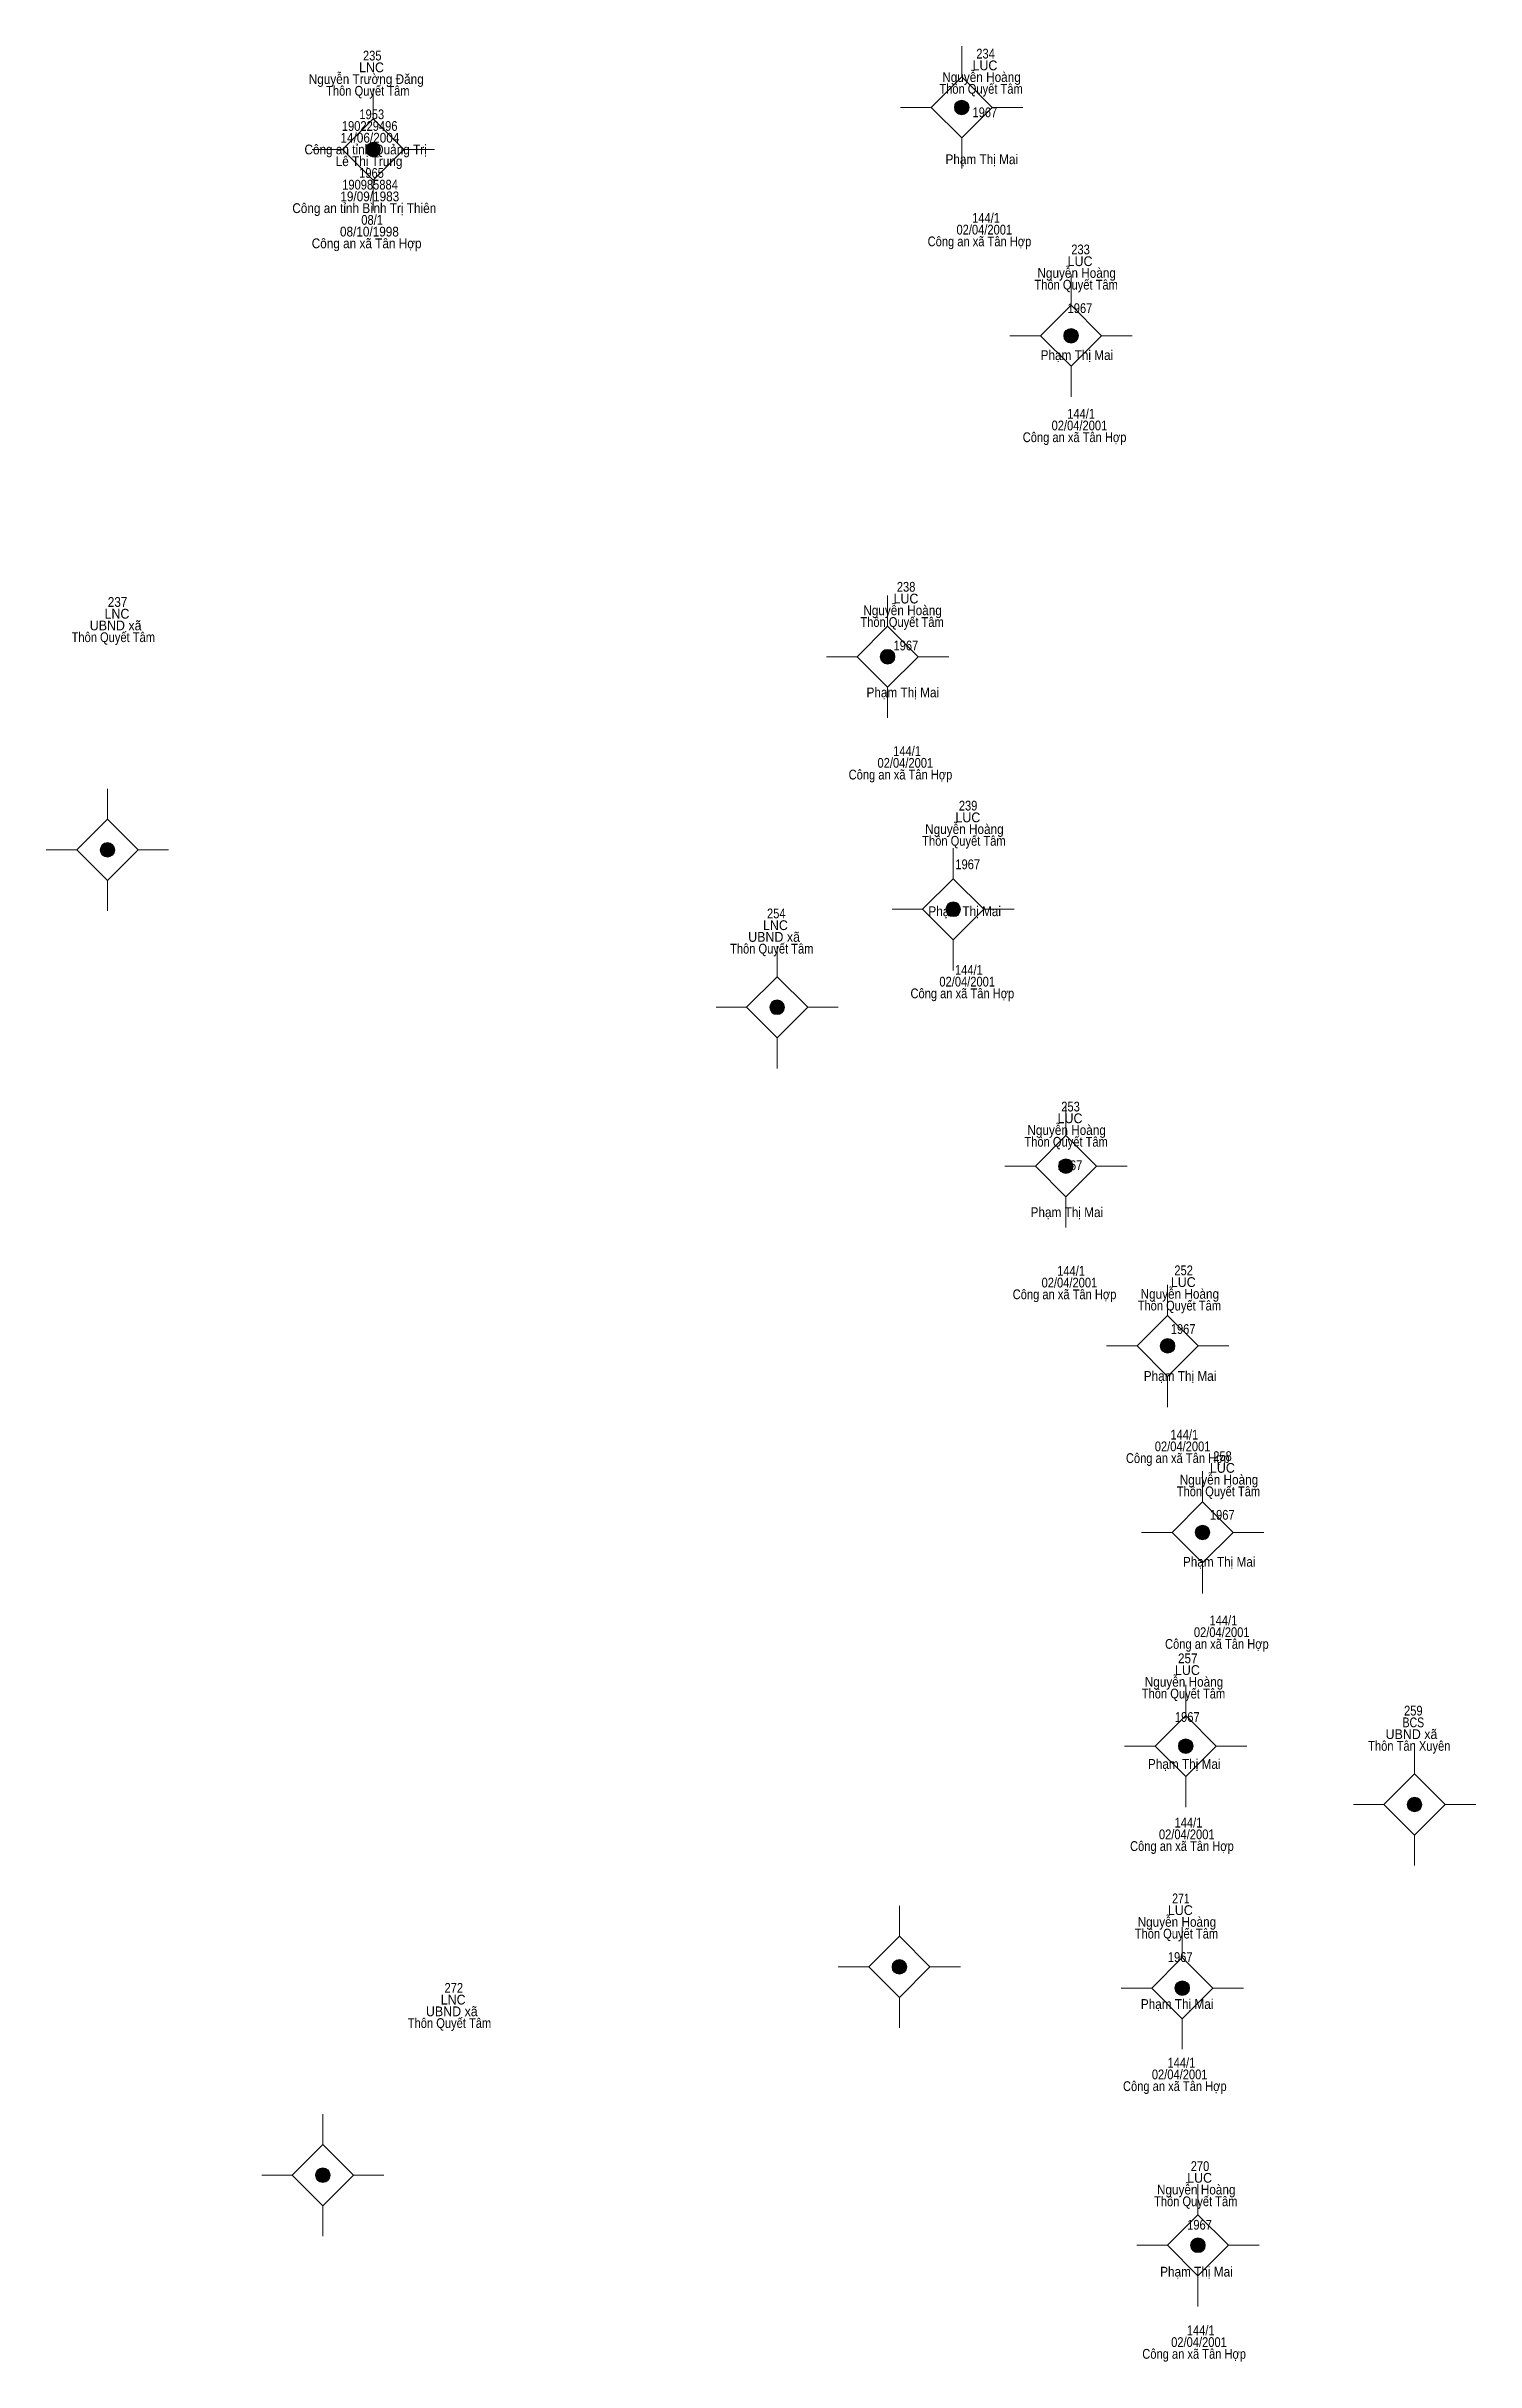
# Model space of a CAD drawing. Header units: metres. Extents: x 550999 to 552168, y 1840994 to 1841978.
# Drawn here: x 551052.5 to 551111, y 1841177.4 to 1841272.1 of the extents above; entities that cross this region are included whole.
import ezdxf
from ezdxf.enums import TextEntityAlignment as Align

# ---------------------------------------------------------------- set-up
doc = ezdxf.new("R2010")
doc.units = ezdxf.units.M
doc.header["$LTSCALE"] = 0.16
doc.layers.add('11', color=7, linetype='Continuous', lineweight=13)
doc.layers.add('15', color=7, linetype='Continuous')

msp = doc.modelspace()

# ---------------------------------------------------------------- texts
at = {"layer": '15'}
for s, width, p in [('235', 0.85, (551065.84, 1841271.56)), ('234', 0.85, (551090.925, 1841271.64)), ('Nguyễn Trường Đăng', 0.9, (551065.595, 1841270.6)), ('LNC', 0.95, (551065.81, 1841271.08)), ('Nguyễn Hoàng', 0.9, (551090.76, 1841270.68)), ('LUC', 0.95, (551090.9, 1841271.16)), ('Thôn Quyết Tâm', 0.85, (551065.66, 1841270.12)), ('Thôn Quyết Tâm', 0.85, (551090.74, 1841270.2)), ('190229496', 0.85, (551065.735, 1841268.68)), ('1953', 0.85, (551065.82, 1841269.16)), ('1967', 0.85, (551090.895, 1841269.24)), ('Công an tỉnh Quảng Trị', 0.9, (551065.57, 1841267.72)), ('14/06/2004', 0.9, (551065.745, 1841268.2)), ('Lê Thị Trung', 0.9, (551065.71, 1841267.24)), ('1965', 0.85, (551065.81, 1841266.76)), ('Phạm Thị Mai', 0.9, (551090.77, 1841267.32)), ('19/09/1983', 0.9, (551065.74, 1841265.8)), ('190985884', 0.85, (551065.75, 1841266.28)), ('Công an tỉnh Bình Trị Thiên', 0.9, (551065.515, 1841265.32)), ('08/1', 0.85, (551065.835, 1841264.84)), (' 144/1', 0.85, (551090.88, 1841264.92)), ('Công an xã Tân Hợp', 0.9, (551065.61, 1841263.88)), ('08/10/1998', 0.9, (551065.725, 1841264.36)), (' Công an xã Tân Hợp ', 0.85, (551090.675, 1841263.96)), (' 02/04/2001', 0.85, (551090.81, 1841264.44)), ('LUC', 0.95, (551094.79, 1841263.15)), ('233', 0.85, (551094.81, 1841263.63)), ('Thôn Quyết Tâm', 0.85, (551094.63, 1841262.19)), ('Nguyễn Hoàng', 0.9, (551094.65, 1841262.67)), ('1967', 0.85, (551094.785, 1841261.23)), ('Phạm Thị Mai', 0.9, (551094.66, 1841259.31)), (' 02/04/2001', 0.85, (551094.7, 1841256.43)), (' 144/1', 0.85, (551094.77, 1841256.91)), (' Công an xã Tân Hợp ', 0.85, (551094.565, 1841255.95)), ('238', 0.85, (551087.675, 1841249.83)), ('LNC', 0.95, (551055.4, 1841248.73)), ('237', 0.9, (551055.425, 1841249.21)), ('Nguyễn Hoàng', 0.9, (551087.53, 1841248.87)), ('LUC', 0.95, (551087.67, 1841249.35)), ('Thôn Quyết Tâm', 0.85, (551055.25, 1841247.77)), ('UBND xã', 0.95, (551055.345, 1841248.25)), ('Thôn Quyết Tâm', 0.85, (551087.51, 1841248.39)), ('1967', 0.85, (551087.665, 1841247.43)), ('Phạm Thị Mai', 0.9, (551087.54, 1841245.51)), (' 144/1', 0.85, (551087.65, 1841243.11)), (' Công an xã Tân Hợp ', 0.85, (551087.445, 1841242.15)), (' 02/04/2001', 0.85, (551087.58, 1841242.63)), ('LUC', 0.95, (551090.2, 1841240.4)), ('239', 0.85, (551090.21, 1841240.88)), ('Thôn Quyết Tâm', 0.85, (551090.04, 1841239.44)), ('Nguyễn Hoàng', 0.9, (551090.06, 1841239.92)), ('1967', 0.85, (551090.195, 1841238.48)), ('254', 0.85, (551082.365, 1841236.47)), ('Phạm Thị Mai', 0.9, (551090.07, 1841236.56)), ('UBND xã', 0.95, (551082.275, 1841235.51)), ('LNC', 0.95, (551082.33, 1841235.99)), ('Thôn Quyết Tâm', 0.85, (551082.18, 1841235.03)), (' 02/04/2001', 0.85, (551090.11, 1841233.68)), (' 144/1', 0.85, (551090.18, 1841234.16)), (' Công an xã Tân Hợp ', 0.85, (551089.975, 1841233.2)), ('LUC', 0.95, (551094.38, 1841228.09)), ('253', 0.85, (551094.4, 1841228.57)), ('Thôn Quyết Tâm', 0.85, (551094.22, 1841227.13)), ('Nguyễn Hoàng', 0.9, (551094.24, 1841227.61)), ('1967', 0.85, (551094.375, 1841226.17)), ('Phạm Thị Mai', 0.9, (551094.25, 1841224.25)), (' 02/04/2001', 0.85, (551094.29, 1841221.37)), (' 144/1', 0.85, (551094.36, 1841221.85)), ('LUC', 0.95, (551099.01, 1841221.39)), ('252', 0.85, (551099.025, 1841221.87)), (' Công an xã Tân Hợp ', 0.85, (551094.155, 1841220.89)), ('Thôn Quyết Tâm', 0.85, (551098.85, 1841220.43)), ('Nguyễn Hoàng', 0.9, (551098.87, 1841220.91)), ('1967', 0.85, (551099.005, 1841219.47)), ('Phạm Thị Mai', 0.9, (551098.88, 1841217.55)), (' 02/04/2001', 0.85, (551098.92, 1841214.67)), (' 144/1', 0.85, (551098.99, 1841215.15)), (' Công an xã Tân Hợp ', 0.85, (551098.785, 1841214.19)), ('LUC', 0.95, (551100.61, 1841213.79)), ('258', 0.85, (551100.615, 1841214.27)), ('Thôn Quyết Tâm', 0.85, (551100.45, 1841212.83)), ('Nguyễn Hoàng', 0.9, (551100.47, 1841213.31)), ('1967', 0.85, (551100.605, 1841211.87)), ('Phạm Thị Mai', 0.9, (551100.48, 1841209.95)), (' 02/04/2001', 0.85, (551100.52, 1841207.07)), (' 144/1', 0.85, (551100.59, 1841207.55)), (' Công an xã Tân Hợp ', 0.85, (551100.385, 1841206.59)), ('257', 0.9, (551099.195, 1841206)), ('Nguyễn Hoàng', 0.9, (551099.04, 1841205.04)), ('LUC', 0.95, (551099.18, 1841205.52)), ('Thôn Quyết Tâm', 0.85, (551099.02, 1841204.56)), ('1967', 0.85, (551099.175, 1841203.6)), ('BCS', 0.8, (551108.42, 1841203.38)), ('259', 0.85, (551108.42, 1841203.86)), ('Thôn Tân Xuyên', 0.85, (551108.255, 1841202.42)), ('UBND xã', 0.95, (551108.345, 1841202.9)), ('Phạm Thị Mai', 0.9, (551099.05, 1841201.68)), (' 02/04/2001', 0.85, (551099.09, 1841198.8)), (' 144/1', 0.85, (551099.16, 1841199.28)), (' Công an xã Tân Hợp ', 0.85, (551098.955, 1841198.32)), ('LUC', 0.95, (551098.89, 1841195.7)), ('271', 0.8, (551098.915, 1841196.18)), ('Thôn Quyết Tâm', 0.85, (551098.73, 1841194.74)), ('Nguyễn Hoàng', 0.9, (551098.75, 1841195.22)), ('1967', 0.85, (551098.885, 1841193.78)), ('LNC', 0.95, (551069.15, 1841192.04)), ('272', 0.85, (551069.175, 1841192.52)), ('Phạm Thị Mai', 0.9, (551098.76, 1841191.86)), ('Thôn Quyết Tâm', 0.85, (551069, 1841191.08)), ('UBND xã', 0.95, (551069.095, 1841191.56)), (' 02/04/2001', 0.85, (551098.8, 1841188.98)), (' 144/1', 0.85, (551098.87, 1841189.46)), (' Công an xã Tân Hợp ', 0.85, (551098.665, 1841188.5)), ('270', 0.85, (551099.695, 1841185.23)), ('Nguyễn Hoàng', 0.9, (551099.54, 1841184.27)), ('LUC', 0.95, (551099.68, 1841184.75)), ('Thôn Quyết Tâm', 0.85, (551099.52, 1841183.79)), ('1967', 0.85, (551099.675, 1841182.83)), ('Phạm Thị Mai', 0.9, (551099.55, 1841180.91)), (' 144/1', 0.85, (551099.66, 1841178.51)), (' Công an xã Tân Hợp ', 0.85, (551099.455, 1841177.55)), (' 02/04/2001', 0.85, (551099.59, 1841178.03))]:
    msp.add_text(s, height=0.4, dxfattribs=dict(at, width=width)).set_placement(p, align=Align.CENTER)

# ---------------------------------------------------------------- hatches: boundary and pattern name
at = {"layer": '11'}
for points in [[(551090.2495, 1841269.64, 1), (551089.6495, 1841269.64, 1)], [(551066.1795, 1841267.92, 1), (551065.5795, 1841267.92, 1)], [(551094.7195, 1841260.3, 1), (551094.1195, 1841260.3, 1)], [(551087.2195, 1841247.17, 1), (551086.6195, 1841247.17, 1)], [(551055.3095, 1841239.27, 1), (551054.7095, 1841239.27, 1)], [(551089.8995, 1841236.84, 1), (551089.2995, 1841236.84, 1)], [(551082.6995, 1841232.83, 1), (551082.0995, 1841232.83, 1)], [(551094.5095, 1841226.33, 1), (551093.9095, 1841226.33, 1)], [(551098.6695, 1841218.98, 1), (551098.0695, 1841218.98, 1)], [(551100.0995, 1841211.35, 1), (551099.4995, 1841211.35, 1)], [(551099.4095, 1841202.61, 1), (551098.8095, 1841202.61, 1)], [(551108.7695, 1841200.22, 1), (551108.1695, 1841200.22, 1)], [(551087.6995, 1841193.58, 1), (551087.0995, 1841193.58, 1)], [(551099.2695, 1841192.71, 1), (551098.6695, 1841192.71, 1)], [(551064.1195, 1841185.06, 1), (551063.5195, 1841185.06, 1)], [(551099.9095, 1841182.19, 1), (551099.3095, 1841182.19, 1)]]:
    msp.add_hatch(color=256, dxfattribs=at).paths.add_polyline_path(points)

# ---------------------------------------------------------------- linework, layer by layer
for p, q in [((551089.95, 1841272.14), (551089.95, 1841270.89)), ((551065.88, 1841270.42), (551065.88, 1841269.17)), ((551088.7, 1841269.64), (551087.45, 1841269.64)), ((551092.45, 1841269.64), (551091.2, 1841269.64)), ((551064.63, 1841267.92), (551063.38, 1841267.92)), ((551068.38, 1841267.92), (551067.13, 1841267.92)), ((551089.95, 1841268.39), (551089.95, 1841267.14)), ((551065.88, 1841266.67), (551065.88, 1841265.42)), ((551094.42, 1841262.8), (551094.42, 1841261.55)), ((551093.17, 1841260.3), (551091.92, 1841260.3)), ((551096.92, 1841260.3), (551095.67, 1841260.3)), ((551094.42, 1841259.05), (551094.42, 1841257.8)), ((551086.92, 1841249.67), (551086.92, 1841248.42)), ((551085.67, 1841247.17), (551084.42, 1841247.17)), ((551089.42, 1841247.17), (551088.17, 1841247.17)), ((551086.92, 1841245.92), (551086.92, 1841244.67)), ((551055.01, 1841241.77), (551055.01, 1841240.52)), ((551053.76, 1841239.27), (551052.51, 1841239.27)), ((551057.51, 1841239.27), (551056.26, 1841239.27)), ((551089.6, 1841239.34), (551089.6, 1841238.09)), ((551055.01, 1841238.02), (551055.01, 1841236.77)), ((551088.35, 1841236.84), (551087.1, 1841236.84)), ((551092.1, 1841236.84), (551090.85, 1841236.84)), ((551082.4, 1841235.33), (551082.4, 1841234.08)), ((551089.6, 1841235.59), (551089.6, 1841234.34)), ((551081.15, 1841232.83), (551079.9, 1841232.83)), ((551084.9, 1841232.83), (551083.65, 1841232.83)), ((551082.4, 1841231.58), (551082.4, 1841230.33)), ((551094.21, 1841228.83), (551094.21, 1841227.58)), ((551092.96, 1841226.33), (551091.71, 1841226.33)), ((551096.71, 1841226.33), (551095.46, 1841226.33)), ((551094.21, 1841225.08), (551094.21, 1841223.83)), ((551098.37, 1841221.48), (551098.37, 1841220.23)), ((551097.12, 1841218.98), (551095.87, 1841218.98)), ((551100.87, 1841218.98), (551099.62, 1841218.98)), ((551098.37, 1841217.73), (551098.37, 1841216.48)), ((551099.8, 1841213.85), (551099.8, 1841212.6)), ((551098.55, 1841211.35), (551097.3, 1841211.35)), ((551102.3, 1841211.35), (551101.05, 1841211.35)), ((551099.8, 1841210.1), (551099.8, 1841208.85)), ((551099.11, 1841205.11), (551099.11, 1841203.86)), ((551097.86, 1841202.61), (551096.61, 1841202.61)), ((551101.61, 1841202.61), (551100.36, 1841202.61)), ((551108.47, 1841202.72), (551108.47, 1841201.47)), ((551099.11, 1841201.36), (551099.11, 1841200.11)), ((551107.22, 1841200.22), (551105.97, 1841200.22)), ((551110.97, 1841200.22), (551109.72, 1841200.22)), ((551108.47, 1841198.97), (551108.47, 1841197.72)), ((551087.4, 1841196.08), (551087.4, 1841194.83)), ((551098.97, 1841195.21), (551098.97, 1841193.96)), ((551086.15, 1841193.58), (551084.9, 1841193.58)), ((551089.9, 1841193.58), (551088.65, 1841193.58)), ((551087.4, 1841192.33), (551087.4, 1841191.08)), ((551097.72, 1841192.71), (551096.47, 1841192.71)), ((551101.47, 1841192.71), (551100.22, 1841192.71)), ((551098.97, 1841191.46), (551098.97, 1841190.21)), ((551063.82, 1841187.56), (551063.82, 1841186.31)), ((551062.57, 1841185.06), (551061.32, 1841185.06)), ((551066.32, 1841185.06), (551065.07, 1841185.06)), ((551099.61, 1841184.69), (551099.61, 1841183.44)), ((551063.82, 1841183.81), (551063.82, 1841182.56)), ((551098.36, 1841182.19), (551097.11, 1841182.19)), ((551102.11, 1841182.19), (551100.86, 1841182.19)), ((551099.61, 1841180.94), (551099.61, 1841179.69))]:
    msp.add_line(p, q, dxfattribs=at)
for points in [[(551089.95, 1841270.89), (551088.7, 1841269.64), (551089.95, 1841268.39), (551091.2, 1841269.64)], [(551065.88, 1841269.17), (551064.63, 1841267.92), (551065.88, 1841266.67), (551067.13, 1841267.92)], [(551094.42, 1841261.55), (551093.17, 1841260.3), (551094.42, 1841259.05), (551095.67, 1841260.3)], [(551086.92, 1841248.42), (551085.67, 1841247.17), (551086.92, 1841245.92), (551088.17, 1841247.17)], [(551055.01, 1841240.52), (551053.76, 1841239.27), (551055.01, 1841238.02), (551056.26, 1841239.27)], [(551089.6, 1841238.09), (551088.35, 1841236.84), (551089.6, 1841235.59), (551090.85, 1841236.84)], [(551082.4, 1841234.08), (551081.15, 1841232.83), (551082.4, 1841231.58), (551083.65, 1841232.83)], [(551094.21, 1841227.58), (551092.96, 1841226.33), (551094.21, 1841225.08), (551095.46, 1841226.33)], [(551098.37, 1841220.23), (551097.12, 1841218.98), (551098.37, 1841217.73), (551099.62, 1841218.98)], [(551099.8, 1841212.6), (551098.55, 1841211.35), (551099.8, 1841210.1), (551101.05, 1841211.35)], [(551099.11, 1841203.86), (551097.86, 1841202.61), (551099.11, 1841201.36), (551100.36, 1841202.61)], [(551108.47, 1841201.47), (551107.22, 1841200.22), (551108.47, 1841198.97), (551109.72, 1841200.22)], [(551087.4, 1841194.83), (551086.15, 1841193.58), (551087.4, 1841192.33), (551088.65, 1841193.58)], [(551098.97, 1841193.96), (551097.72, 1841192.71), (551098.97, 1841191.46), (551100.22, 1841192.71)], [(551063.82, 1841186.31), (551062.57, 1841185.06), (551063.82, 1841183.81), (551065.07, 1841185.06)], [(551099.61, 1841183.44), (551098.36, 1841182.19), (551099.61, 1841180.94), (551100.86, 1841182.19)]]:
    msp.add_lwpolyline(points, close=True, dxfattribs=at)
for centre in [(551089.9495, 1841269.64), (551065.8795, 1841267.92), (551094.4195, 1841260.3), (551086.9195, 1841247.17), (551055.0095, 1841239.27), (551089.5995, 1841236.84), (551082.3995, 1841232.83), (551094.2095, 1841226.33), (551098.3695, 1841218.98), (551099.7995, 1841211.35), (551099.1095, 1841202.61), (551108.4695, 1841200.22), (551087.3995, 1841193.58), (551098.9695, 1841192.71), (551063.8195, 1841185.06), (551099.6095, 1841182.19)]:
    msp.add_circle(centre, 0.3, dxfattribs=at)

msp.set_redraw_order([(e.dxf.handle, doc.entitydb.next_handle()) for e in msp.query("TEXT MTEXT ATTDEF DIMENSION ARC_DIMENSION")])  # texts and dimensions are drawn at this point

doc.saveas('drawing.dxf')
